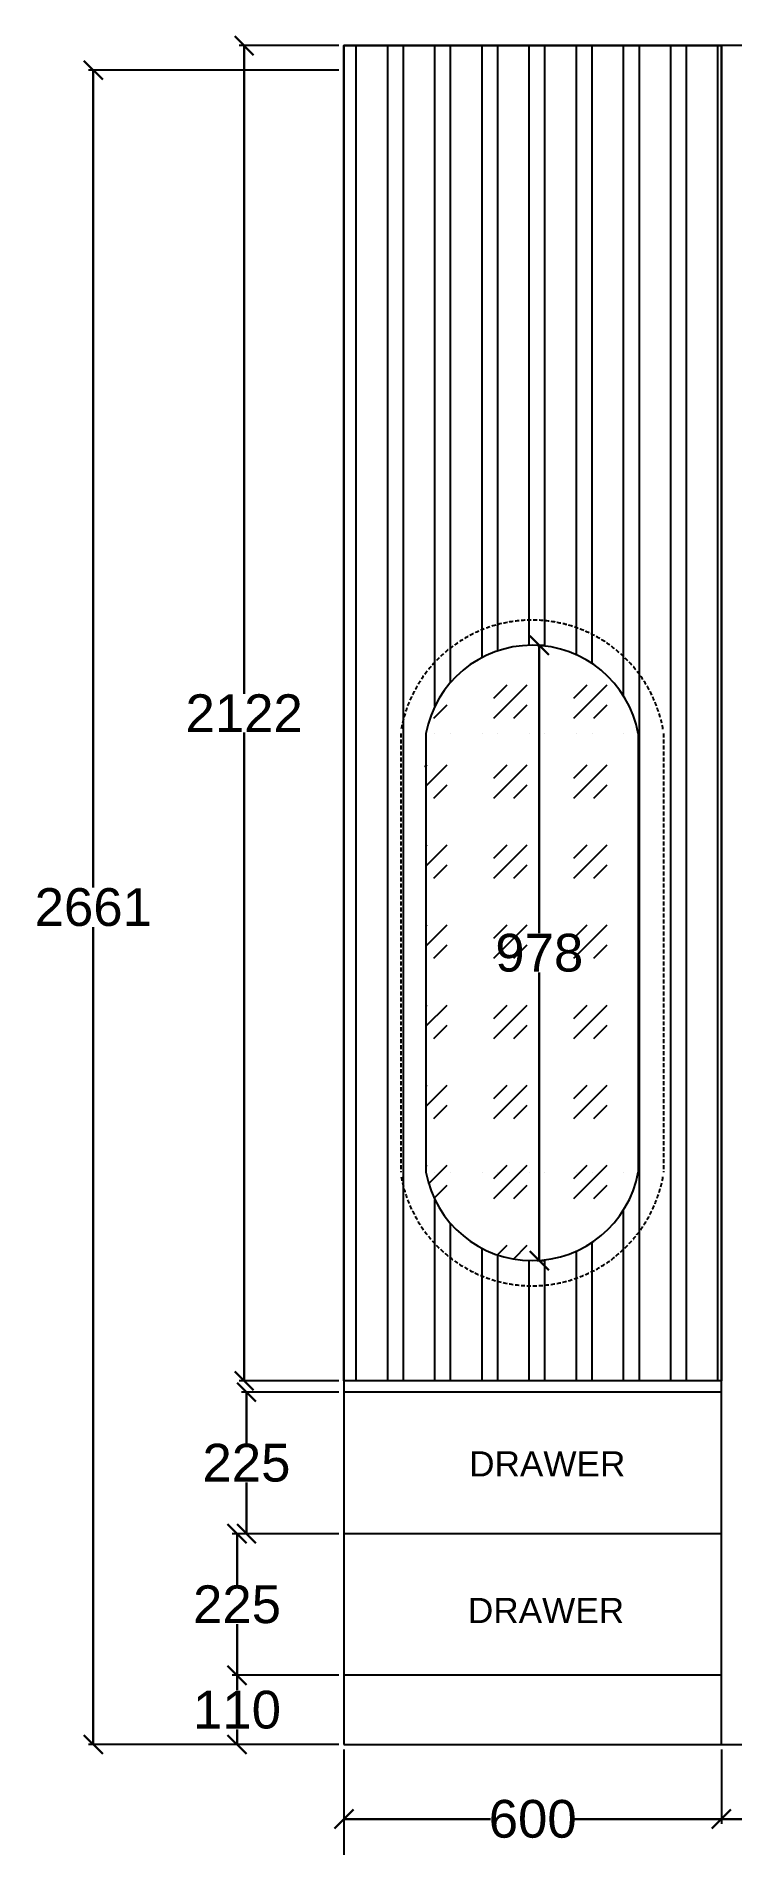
# Model space of a CAD drawing. Header units: millimetres. Extents: x 220712 to 1505573, y -354410 to 241923.
# Drawn here: x 342218 to 343322, y 91391 to 94264 of the extents above; entities that cross this region are included whole.
import ezdxf

# ---------------------------------------------------------------- set-up
doc = ezdxf.new("R2010")
doc.units = ezdxf.units.MM
doc.header["$MEASUREMENT"] = 0
doc.linetypes.add('ACAD_ISO03W100', pattern=[30, 12, -18])
doc.linetypes.add('HIDDEN', pattern=[9.525, 6.35, -3.175])
doc.layers.add('Walls', color=253, linetype='Continuous')
doc.styles.get("Standard").update_dxf_attribs({"font": 'arial.ttf'})
doc.dimstyles.get("Standard").update_dxf_attribs({"dimtxt": 60, "dimasz": 30, "dimexe": 7.75, "dimexo": 8.13, "dimgap": 0.63, "dimtad": 0, "dimtih": 1, "dimtoh": 1, "dimdec": 0, "dimzin": 0, "dimtxsty": 'Standard', "dimblk": 'OBLIQUE', "dimcen": 2.25, "dimclrd": 1, "dimclre": 1, "dimclrt": 1, "dimadec": 0, "dimazin": 0, "dimtfac": 1, "dimtdec": 0, "dimtofl": 0, "dimtmove": 0, "dimatfit": 3, "dimfxl": 1, "dimtolj": 1, "dimtzin": 0, "dimlwd": 30, "dimarcsym": 0})

msp = doc.modelspace()

# ---------------------------------------------------------------- texts
at = {"color": 7, "char_height": 40, "attachment_point": 1}
for insert in [(342906, 92015), (342904, 91782)]:
    msp.add_mtext_dynamic_manual_height_columns('DRAWER', width=246.425, gutter_width=1213, heights=[0], dxfattribs=dict(at, insert=insert))

# ---------------------------------------------------------------- blocks, each defined once
blk = doc.blocks.new('_Oblique')
at = {"color": 0, "linetype": 'ByBlock', "lineweight": -2}
blk.add_line((-0.5, -0.5), (0.5, 0.5), dxfattribs=at)
blk = doc.blocks.new('*D2801')
at = {"layer": 'Defpoints', "color": 0, "lineweight": -2, "transparency": 16777216}
for p in [(343006, 93296), (343006, 92318), (343017.5, 92318)]:
    blk.add_point(p, dxfattribs=at)
at = {"layer": 'Walls', "color": 1, "lineweight": -2, "transparency": 16777216}
for p, q in [((343014.1, 93296), (343025.3, 93296)), ((343014.1, 92318), (343025.3, 92318))]:
    blk.add_line(p, q, dxfattribs=at)
at = {"layer": 'Walls', "color": 1, "lineweight": 30, "transparency": 16777216}
for p, q in [((343017.5, 93296), (343017.5, 92838.3)), ((343017.5, 92318), (343017.5, 92775.7))]:
    blk.add_line(p, q, dxfattribs=at)
at = {"layer": 'Walls', "color": 1, "lineweight": 30, "transparency": 16777216, "xscale": 30, "yscale": 30, "zscale": 30}
for p, rotation in [((343017.5, 93296), 90), ((343017.5, 92318), 270)]:
    blk.add_blockref('_Oblique', p, dxfattribs=dict(at, rotation=rotation))
at = {"layer": 'Walls', "color": 1, "lineweight": -2, "transparency": 16777216, "insert": (343017.5, 92807), "char_height": 60, "attachment_point": 5}
blk.add_mtext('\\A1;978', dxfattribs=at)
blk = doc.blocks.new('*D2803')
at = {"layer": 'Defpoints', "color": 0, "lineweight": -2, "transparency": 16777216}
for p in [(342707, 91659), (342537, 91549), (342707, 91549)]:
    blk.add_point(p, dxfattribs=at)
at = {"layer": 'Walls', "color": 1, "lineweight": -2, "transparency": 16777216}
for p, q in [((342698.9, 91659), (342529.3, 91659)), ((342698.9, 91549), (342529.3, 91549))]:
    blk.add_line(p, q, dxfattribs=at)
at = {"layer": 'Walls', "color": 1, "lineweight": 30, "transparency": 16777216}
for p, q in [((342537, 91659), (342537, 91635.3)), ((342537, 91549), (342537, 91572.7))]:
    blk.add_line(p, q, dxfattribs=at)
at = {"layer": 'Walls', "color": 1, "lineweight": 30, "transparency": 16777216, "xscale": 30, "yscale": 30, "zscale": 30}
for p, rotation in [((342537, 91659), 90), ((342537, 91549), 270)]:
    blk.add_blockref('_Oblique', p, dxfattribs=dict(at, rotation=rotation))
at = {"layer": 'Walls', "color": 1, "lineweight": -2, "transparency": 16777216, "insert": (342537, 91604), "char_height": 60, "attachment_point": 5}
blk.add_mtext('\\A1;110', dxfattribs=at)
blk = doc.blocks.new('*D2804')
at = {"layer": 'Defpoints', "color": 0, "lineweight": -2, "transparency": 16777216}
for p in [(342537, 91884), (342707, 91884), (342707, 91659)]:
    blk.add_point(p, dxfattribs=at)
at = {"layer": 'Walls', "color": 1, "lineweight": -2, "transparency": 16777216}
for p, q in [((342698.9, 91884), (342529.3, 91884)), ((342698.9, 91659), (342529.3, 91659))]:
    blk.add_line(p, q, dxfattribs=at)
at = {"layer": 'Walls', "color": 1, "lineweight": 30, "transparency": 16777216}
for p, q in [((342537, 91884), (342537, 91802.8)), ((342537, 91659), (342537, 91740.2))]:
    blk.add_line(p, q, dxfattribs=at)
at = {"layer": 'Walls', "color": 1, "lineweight": 30, "transparency": 16777216, "xscale": 30, "yscale": 30, "zscale": 30}
for p, rotation in [((342537, 91884), 90), ((342537, 91659), 270)]:
    blk.add_blockref('_Oblique', p, dxfattribs=dict(at, rotation=rotation))
at = {"layer": 'Walls', "color": 1, "lineweight": -2, "transparency": 16777216, "insert": (342537, 91771.5), "char_height": 60, "attachment_point": 5}
blk.add_mtext('\\A1;225', dxfattribs=at)
blk = doc.blocks.new('*D2805')
at = {"layer": 'Defpoints', "color": 0, "lineweight": -2, "transparency": 16777216}
for p in [(342552, 92109), (342707, 92109), (342707, 91884)]:
    blk.add_point(p, dxfattribs=at)
at = {"layer": 'Walls', "color": 1, "lineweight": -2, "transparency": 16777216}
for p, q in [((342698.9, 92109), (342544.3, 92109)), ((342698.9, 91884), (342544.3, 91884))]:
    blk.add_line(p, q, dxfattribs=at)
at = {"layer": 'Walls', "color": 1, "lineweight": 30, "transparency": 16777216}
for p, q in [((342552, 92109), (342552, 92027.8)), ((342552, 91884), (342552, 91965.2))]:
    blk.add_line(p, q, dxfattribs=at)
at = {"layer": 'Walls', "color": 1, "lineweight": 30, "transparency": 16777216, "xscale": 30, "yscale": 30, "zscale": 30}
for p, rotation in [((342552, 92109), 90), ((342552, 91884), 270)]:
    blk.add_blockref('_Oblique', p, dxfattribs=dict(at, rotation=rotation))
at = {"layer": 'Walls', "color": 1, "lineweight": -2, "transparency": 16777216, "insert": (342552, 91996.5), "char_height": 60, "attachment_point": 5}
blk.add_mtext('\\A1;225', dxfattribs=at)
blk = doc.blocks.new('*D2806')
at = {"layer": 'Defpoints', "color": 0, "lineweight": -2, "transparency": 16777216}
for p in [(342548.3, 94249), (342707, 94249), (342707, 92127)]:
    blk.add_point(p, dxfattribs=at)
at = {"layer": 'Walls', "color": 1, "lineweight": -2, "transparency": 16777216}
for p, q in [((342698.9, 94249), (342540.5, 94249)), ((342698.9, 92127), (342540.5, 92127))]:
    blk.add_line(p, q, dxfattribs=at)
at = {"layer": 'Walls', "color": 1, "lineweight": 30, "transparency": 16777216}
for p, q in [((342548.3, 94249), (342548.3, 93218.8)), ((342548.3, 92127), (342548.3, 93157.2))]:
    blk.add_line(p, q, dxfattribs=at)
at = {"layer": 'Walls', "color": 1, "lineweight": 30, "transparency": 16777216, "xscale": 30, "yscale": 30, "zscale": 30}
for p, rotation in [((342548.3, 94249), 90), ((342548.3, 92127), 270)]:
    blk.add_blockref('_Oblique', p, dxfattribs=dict(at, rotation=rotation))
at = {"layer": 'Walls', "color": 1, "lineweight": -2, "transparency": 16777216, "insert": (342548.3, 93188), "char_height": 60, "attachment_point": 5}
blk.add_mtext('\\A1;2122', dxfattribs=at)
blk = doc.blocks.new('*D2807')
at = {"layer": 'Defpoints', "color": 0, "lineweight": -2, "transparency": 16777216}
for p in [(342707, 91549), (343307, 91549), (343307, 91430.5)]:
    blk.add_point(p, dxfattribs=at)
at = {"layer": 'Walls', "color": 1, "lineweight": -2, "transparency": 16777216}
for p, q in [((342707, 91540.9), (342707, 91422.8)), ((343307, 91540.9), (343307, 91422.8))]:
    blk.add_line(p, q, dxfattribs=at)
at = {"layer": 'Walls', "color": 1, "lineweight": 30, "transparency": 16777216}
for p, q in [((342707, 91430.5), (342940, 91430.5)), ((343307, 91430.5), (343074, 91430.5))]:
    blk.add_line(p, q, dxfattribs=at)
at = {"layer": 'Walls', "color": 1, "lineweight": 30, "transparency": 16777216, "xscale": 30, "yscale": 30, "zscale": 30, "rotation": 180}
blk.add_blockref('_Oblique', (342707, 91430.5), dxfattribs=at)
at = {"layer": 'Walls', "color": 1, "lineweight": 30, "transparency": 16777216, "xscale": 30, "yscale": 30, "zscale": 30}
blk.add_blockref('_Oblique', (343307, 91430.5), dxfattribs=at)
at = {"layer": 'Walls', "color": 1, "lineweight": -2, "transparency": 16777216, "insert": (343007, 91430.5), "char_height": 60, "attachment_point": 5}
blk.add_mtext('\\A1;600', dxfattribs=at)
blk = doc.blocks.new('*D2813')
at = {"layer": 'Defpoints', "color": 0, "lineweight": -2, "transparency": 16777216}
for p in [(342308.5, 94210), (342707, 94210), (342707, 91549)]:
    blk.add_point(p, dxfattribs=at)
at = {"layer": 'Walls', "color": 1, "lineweight": -2, "transparency": 16777216}
for p, q in [((342698.9, 94210), (342300.8, 94210)), ((342698.9, 91549), (342300.8, 91549))]:
    blk.add_line(p, q, dxfattribs=at)
at = {"layer": 'Walls', "color": 1, "lineweight": 30, "transparency": 16777216}
for p, q in [((342308.5, 94210), (342308.5, 92910.8)), ((342308.5, 91549), (342308.5, 92848.2))]:
    blk.add_line(p, q, dxfattribs=at)
at = {"layer": 'Walls', "color": 1, "lineweight": 30, "transparency": 16777216, "xscale": 30, "yscale": 30, "zscale": 30}
for p, rotation in [((342308.5, 94210), 90), ((342308.5, 91549), 270)]:
    blk.add_blockref('_Oblique', p, dxfattribs=dict(at, rotation=rotation))
at = {"layer": 'Walls', "color": 1, "lineweight": -2, "transparency": 16777216, "insert": (342308.5, 92879.5), "char_height": 60, "attachment_point": 5}
blk.add_mtext('\\A1;2661', dxfattribs=at)
blk = doc.blocks.new('*D2811')
at = {"layer": 'Defpoints', "color": 0, "lineweight": -2, "transparency": 16777216}
for p in [(343307, 91549), (344819, 91549), (344819, 91430.5)]:
    blk.add_point(p, dxfattribs=at)
at = {"layer": 'Walls', "color": 1, "lineweight": -2, "transparency": 16777216}
for p, q in [((343307, 91540.9), (343307, 91422.8)), ((344819, 91540.9), (344819, 91422.8))]:
    blk.add_line(p, q, dxfattribs=at)
at = {"layer": 'Walls', "color": 1, "lineweight": 30, "transparency": 16777216}
for p, q in [((343307, 91430.5), (343975.9, 91430.5)), ((344819, 91430.5), (344150.1, 91430.5))]:
    blk.add_line(p, q, dxfattribs=at)
at = {"layer": 'Walls', "color": 1, "lineweight": 30, "transparency": 16777216, "xscale": 30, "yscale": 30, "zscale": 30, "rotation": 180}
blk.add_blockref('_Oblique', (343307, 91430.5), dxfattribs=at)
at = {"layer": 'Walls', "color": 1, "lineweight": 30, "transparency": 16777216, "xscale": 30, "yscale": 30, "zscale": 30}
blk.add_blockref('_Oblique', (344819, 91430.5), dxfattribs=at)
at = {"layer": 'Walls', "color": 1, "lineweight": -2, "transparency": 16777216, "insert": (344063, 91430.5), "char_height": 60, "attachment_point": 5}
blk.add_mtext('\\A1;1512', dxfattribs=at)
blk = doc.blocks.new('*D2812')
at = {"layer": 'Defpoints', "color": 0, "lineweight": -2, "transparency": 16777216}
for p in [(342707, 91549), (345369, 91549), (345369, 91225.5)]:
    blk.add_point(p, dxfattribs=at)
at = {"layer": 'Walls', "color": 1, "lineweight": -2, "transparency": 16777216}
for p, q in [((342707, 91540.9), (342707, 91217.8)), ((345369, 91540.9), (345369, 91217.8))]:
    blk.add_line(p, q, dxfattribs=at)
at = {"layer": 'Walls', "color": 1, "lineweight": 30, "transparency": 16777216}
for p, q in [((342707, 91225.5), (343947.6, 91225.5)), ((345369, 91225.5), (344128.4, 91225.5))]:
    blk.add_line(p, q, dxfattribs=at)
at = {"layer": 'Walls', "color": 1, "lineweight": 30, "transparency": 16777216, "xscale": 30, "yscale": 30, "zscale": 30, "rotation": 180}
blk.add_blockref('_Oblique', (342707, 91225.5), dxfattribs=at)
at = {"layer": 'Walls', "color": 1, "lineweight": 30, "transparency": 16777216, "xscale": 30, "yscale": 30, "zscale": 30}
blk.add_blockref('_Oblique', (345369, 91225.5), dxfattribs=at)
at = {"layer": 'Walls', "color": 1, "lineweight": -2, "transparency": 16777216, "insert": (344038, 91225.5), "char_height": 60, "attachment_point": 5}
blk.add_mtext('\\A1;2662', dxfattribs=at)

# ---------------------------------------------------------------- dimensions: what is measured, and where the dimension line sits
at = {"layer": 'Walls', "color": 177, "lineweight": -2, "true_color": 0x293189}
for base, p1, p2, picture, middle in [((342548.3, 94249), (342707, 92127), (342707, 94249), '*D2806', (342548.3, 93188)), ((342308.5, 94210), (342707, 91549), (342707, 94210), '*D2813', (342308.5, 92879.5)), ((343017.5, 92318), (343006, 93296), (343006, 92318), '*D2801', (343017.5, 92807)), ((342552, 92109), (342707, 91884), (342707, 92109), '*D2805', (342552, 91996.5)), ((342537, 91884), (342707, 91659), (342707, 91884), '*D2804', (342537, 91771.5)), ((342537, 91549), (342707, 91659), (342707, 91549), '*D2803', (342537, 91604))]:
    dim = msp.add_linear_dim(base=base, p1=p1, p2=p2, angle=90, dimstyle='Standard', dxfattribs=at)
    dim.commit()
    dim.dimension.update_dxf_attribs({"geometry": picture, "text_midpoint": middle})
for base, p1, p2, picture, middle in [((343307, 91430.5), (342707, 91549), (343307, 91549), '*D2807', (343007, 91430.5)), ((345369, 91225.5), (342707, 91549), (345369, 91549), '*D2812', (344038, 91225.5)), ((344819, 91430.5), (343307, 91549), (344819, 91549), '*D2811', (344063, 91430.5))]:
    dim = msp.add_linear_dim(base=base, p1=p1, p2=p2, dimstyle='Standard', dxfattribs=at)
    dim.commit()
    dim.dimension.update_dxf_attribs({"geometry": picture, "text_midpoint": middle})

# ---------------------------------------------------------------- hatches: boundary and pattern name
at = {"layer": 'Walls', "lineweight": -2, "true_color": 0xcd6928, "transparency": 33554618}
h = msp.add_hatch(dxfattribs=at)
h.set_pattern_fill('ANSI32', color=32, scale=200, angle=45)
h.set_pattern_definition([(90, (20801.5, 775.5), (-75, 0), []), (90, (20826.5, 800.5), (-75, 0), [])])
h.paths.add_polyline_path([(342707, 93203), (342707, 92127), (343307, 92127), (343307, 93897), (343307, 94249), (343217, 94249), (342707, 94249)])
edge = h.paths.add_edge_path(flags=16)
edge.add_line((343174.8, 93155.5), (343174.8, 92458.5))
edge.add_arc((343006, 92489.6), 171.6, 190.4392, 349.5608, ccw=False)
edge.add_line((342837.2, 92458.5), (342837.2, 93155.5))
edge.add_arc((343006, 93124.4), 171.6, 10.4392, 169.5608, ccw=False)
at = {"layer": 'Walls', "linetype": 'ACAD_ISO03W100', "lineweight": -2, "true_color": 0x7aafdf}
h = msp.add_hatch(dxfattribs=at)
h.set_pattern_fill('GOST_GLASS', color=143, scale=15)
h.set_pattern_definition([(45, (20801.5, 775.5), (127.27922, 0), [75, -105]), (45, (20833.32, 775.5), (127.27922, 0), [30, -150]), (45, (20801.5, 807.32), (127.27922, 0), [30, -150])])
h.paths.add_polyline_path([(343174.8, 93155.5, 1), (342837.2, 93093.3), (342837.2, 92458.5, 1), (343174.8, 92520.7)])

# ---------------------------------------------------------------- linework, layer by layer
at = {"layer": 'Walls', "color": 177, "lineweight": -2, "true_color": 0x293189}
for p, q in [((345369, 94249), (342707, 94249)), ((342707, 94249), (342707, 91549)), ((343307, 91659), (343307, 94249)), ((342837.2, 93155.5), (342837.2, 92458.5)), ((343174.8, 93155.5), (343174.8, 92458.5)), ((343307, 92109), (342707, 92109)), ((343307, 91884), (342707, 91884)), ((343307, 91659), (342707, 91659)), ((343307, 91549), (343307, 91659)), ((342707, 91549), (345369, 91549)), ((342707, 91549), (343307, 91549))]:
    msp.add_line(p, q, dxfattribs=at)
at = {"layer": 'Walls', "color": 40, "linetype": 'HIDDEN', "lineweight": -2, "true_color": 0xf8d731}
for p, q in [((342797.2, 93155.5), (342797.2, 92458.5)), ((343214.8, 93155.5), (343214.8, 92458.5))]:
    msp.add_line(p, q, dxfattribs=at)
at = {"layer": 'Walls', "color": 177, "lineweight": -2, "true_color": 0x293189}
msp.add_lwpolyline([(343307, 92127), (342707, 92127), (342707, 94249), (343307, 94249)], close=True, dxfattribs=at)
at = {"layer": 'Walls', "color": 40, "linetype": 'HIDDEN', "lineweight": -2, "true_color": 0xf8d731}
for centre, start, end in [((343006, 93124.4), 10.4392, 169.5608), ((343006, 92489.6), 190.4392, 349.5608)]:
    msp.add_arc(centre, 211.6, start, end, dxfattribs=at)
at = {"layer": 'Walls', "color": 177, "lineweight": -2, "true_color": 0x293189}
for centre, start, end in [((343006, 93124.4), 10.4392, 169.5608), ((343006, 92489.6), 190.4392, 349.5608)]:
    msp.add_arc(centre, 171.6, start, end, dxfattribs=at)

msp.set_redraw_order([(e.dxf.handle, doc.entitydb.next_handle()) for e in msp.query("TEXT MTEXT ATTDEF DIMENSION ARC_DIMENSION")])  # texts and dimensions are drawn at this point

doc.saveas('drawing.dxf')
